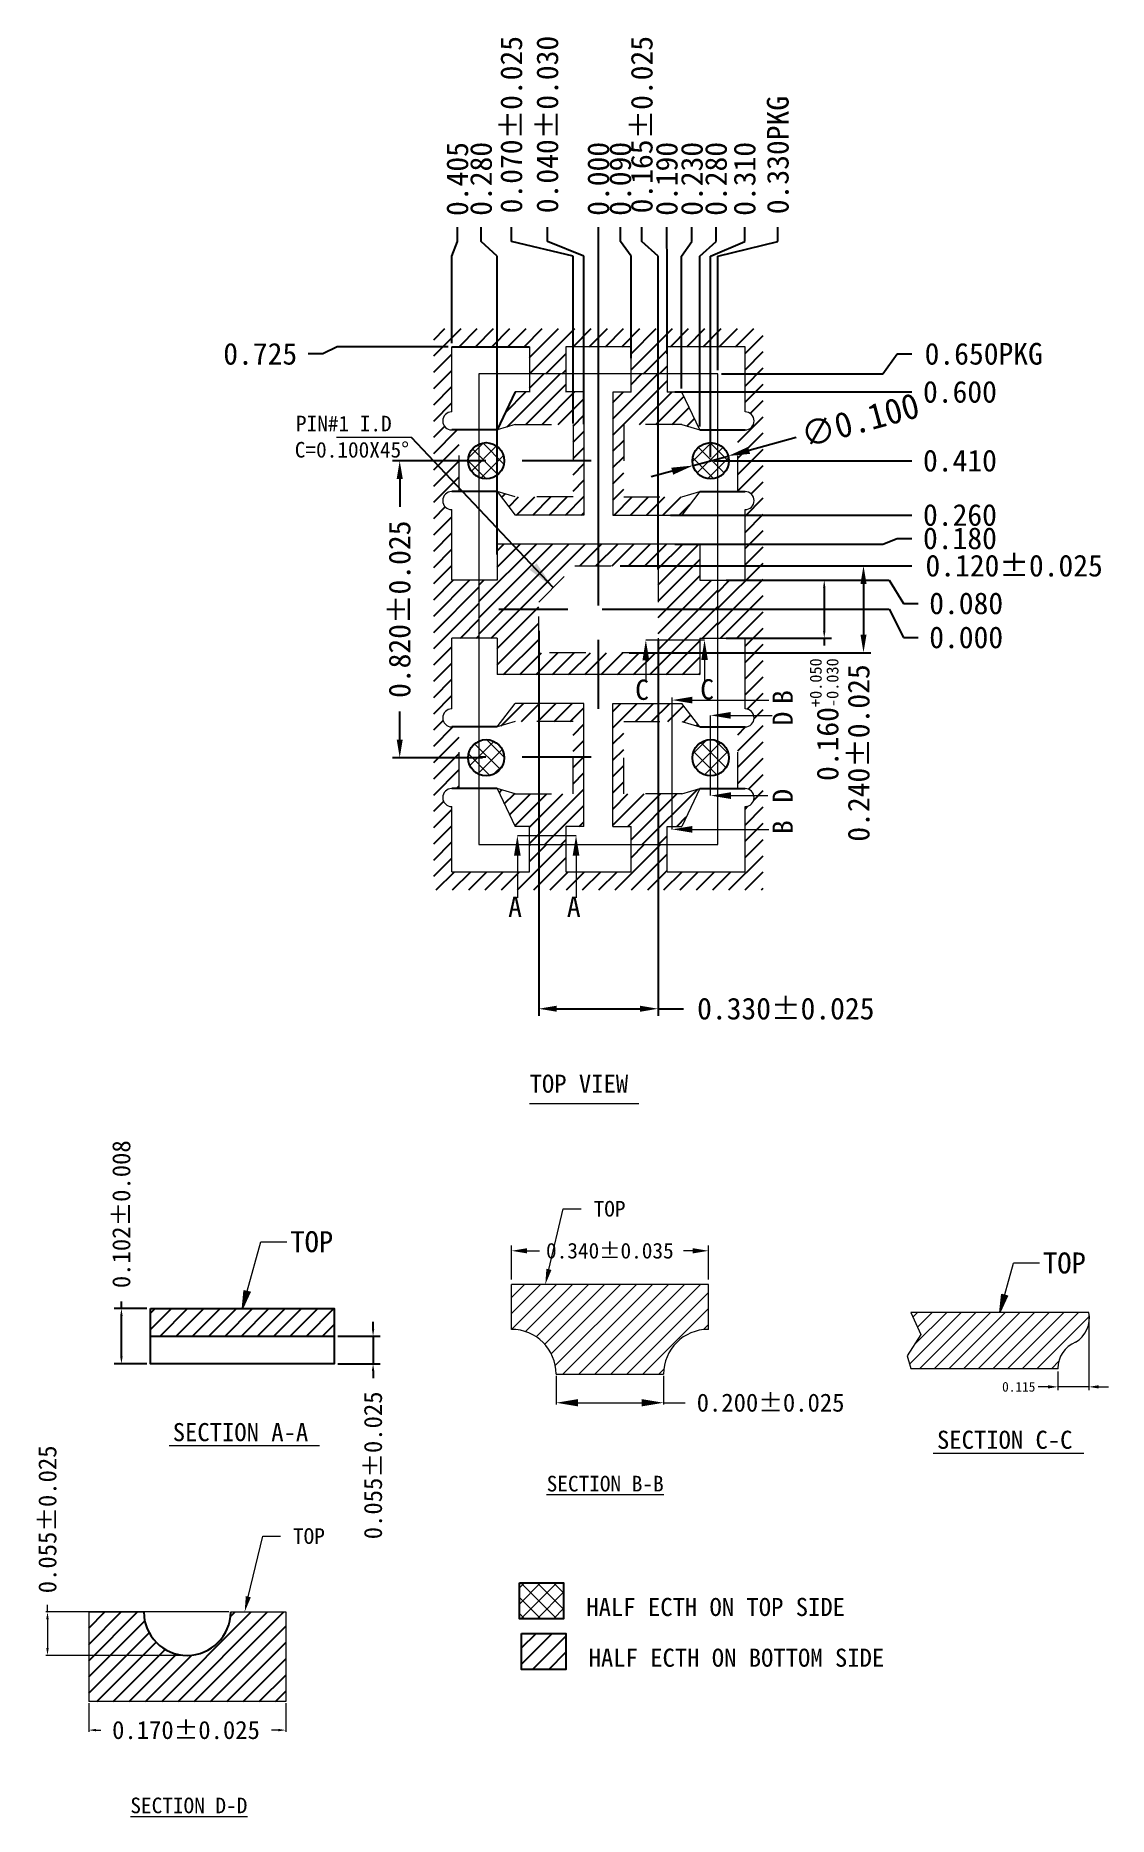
# Model space of a CAD drawing. Extents: x 881.03 to 884, y 88.42 to 93.34.
import ezdxf

# ---------------------------------------------------------------- set-up
doc = ezdxf.new("R2010")
doc.units = 0
doc.linetypes.add('CENTER2', pattern=[28.575, 19.05, -3.175, 3.175, -3.175])
doc.linetypes.add('HIDDEN2', pattern=[4.7625, 3.175, -1.5875])
for name, color, linetype in [('BOT', 7, 'Continuous'), ('DIE', 7, 'Continuous'), ('ECTH', 4, 'Continuous'), ('NOTE', 4, 'Continuous'), ('outline', 190, 'Continuous'), ('中心线', 1, 'CENTER2'), ('图层1实体', 7, 'Continuous'), ('标注', 2, 'Continuous'), ('標注', 4, 'Continuous')]:
    doc.layers.add(name, color=color, linetype=linetype)
for name, color, linetype, lineweight in [('ETCH', 4, 'Continuous', 15), ('top', 7, 'Continuous', 25), ('标注线', 3, 'Continuous', 9)]:
    doc.layers.add(name, color=color, linetype=linetype, lineweight=lineweight)
doc.styles.get("Standard").update_dxf_attribs({"font": ''})
doc.styles.add('宋体', font='')
doc.styles.get('Standard').set_extended_font_data('SimSun')
doc.styles.get('宋体').set_extended_font_data('SimSun')
doc.dimstyles.new('1D$0', dxfattribs={"dimtxt": 0.07, "dimasz": 0.07, "dimexe": 0.025, "dimexo": 0.025, "dimgap": 0.025, "dimtad": 0, "dimdec": 3, "dimzin": 0, "dimdsep": 46, "dimtxsty": 'Standard', "dimcen": 0.009, "dimdle": 0.14, "dimclrd": 256, "dimclre": 256, "dimclrt": 256, "dimadec": 0, "dimazin": 1, "dimtfac": 1, "dimtdec": 3, "dimtofl": 0, "dimtmove": 0, "dimatfit": 3, "dimfxl": 1, "dimtolj": 1, "dimtzin": 0, "dimarcsym": 0})
doc.dimstyles.new('ISO-25', dxfattribs={"dimtxt": 0.05, "dimasz": 0.01, "dimexe": 0.05, "dimexo": 0.05, "dimgap": 0.005, "dimtad": 1, "dimdec": 3, "dimdsep": 46, "dimtxsty": 'Standard', "dimcen": 2.5, "dimadec": 0, "dimazin": 0, "dimtfac": 1, "dimtdec": 3, "dimtmove": 0, "dimatfit": 3, "dimfxl": 1, "dimarcsym": 0})
pattern_1 = [(135, (852.880257, 97.219264), (-0.02245064, -0.02245064), []), (225, (852.880257, 97.219264), (0.02245064, -0.02245064), [])]

msp = doc.modelspace()

# ---------------------------------------------------------------- texts
at = {"layer": 'NOTE', "lineweight": 0, "char_height": 0.0432, "attachment_point": 5, "style": '宋体'}
for s, insert in [('\\A1;TOP', (882.6176, 90.0988)), ('0.340%%P0.035', (882.6184, 89.983, 0.0069)), ('\\A1;{\\LSECTION B-B}', (882.6055, 89.3397, 0.0069)), ('\\A1;TOP', (881.7873, 89.1949)), ('\\A1;\\LSECTION D-D', (881.4557, 88.4511))]:
    msp.add_mtext(s, dxfattribs=dict(at, insert=insert))
at = {"layer": '标注', "lineweight": 0, "insert": (883.7476, 89.6073), "char_height": 0.027, "attachment_point": 5}
msp.add_mtext('0.115', dxfattribs=at)
at = {"layer": '标注线', "color": 4}
for s, p in [('TOP VIEW', (882.3968, 90.4195)), ('SECTION A-A', (881.4112, 89.4573)), ('SECTION C-C', (883.5219, 89.4362)), ('HALF ECTH ON TOP SIDE', (882.5535, 88.9745)), ('HALF ECTH ON BOTTOM SIDE', (882.5598, 88.8344))]:
    msp.add_text(s, height=0.05, dxfattribs=at).set_placement(p)
at = {"layer": '标注线', "color": 4, "char_height": 0.056, "attachment_point": 5}
for s, insert in [('C', (882.8871, 91.533)), ('C', (882.7074, 91.5319)), ('A', (882.3566, 90.9329)), ('A', (882.5187, 90.9332))]:
    msp.add_mtext(s, dxfattribs=dict(at, insert=insert))
at = {"layer": '标注线', "color": 4, "char_height": 0.056, "attachment_point": 5, "rotation": 90}
for s, insert in [('B', (883.0957, 91.512)), ('D', (883.0957, 91.4527)), ('D', (883.0957, 91.2394)), ('B', (883.0957, 91.1527))]:
    msp.add_mtext(s, dxfattribs=dict(at, insert=insert))
at = {"layer": '标注线', "char_height": 0.058, "width": 0.162722, "attachment_point": 1}
for insert in [(881.736, 90.0372), (883.8147, 89.9784)]:
    msp.add_mtext('\\f宋体|b0|i0|c134|p2;\\W1.0000000000;\\T1.0000000000;\\o\\lTOP', dxfattribs=dict(at, insert=insert))
at = {"layer": '標注', "lineweight": 5, "style": '宋体'}
for s, p in [('PIN#1 I.D', (881.7514, 92.2458)), ('C=0.100X45°', (881.7482, 92.1734))]:
    msp.add_text(s, height=0.0432, dxfattribs=at).set_placement(p)

# ---------------------------------------------------------------- blocks, each defined once
blk = doc.blocks.new('*D0')
at = {"layer": 'Defpoints', "color": 0, "transparency": 16777216}
for p in [(881.2694, 89.8234), (881.3496, 89.8234), (881.3496, 89.6712)]:
    blk.add_point(p, dxfattribs=at)
at = {"layer": '标注线', "color": 0, "lineweight": -2, "transparency": 16777216}
for p, q in [((881.2694, 89.8234), (881.2694, 89.8434)), ((881.3396, 89.8234), (881.2494, 89.8234)), ((881.2694, 89.6912), (881.2694, 89.8034)), ((881.3396, 89.6712), (881.2494, 89.6712))]:
    blk.add_line(p, q, dxfattribs=at)
at = {"layer": '标注线', "color": 0, "transparency": 16777216}
for points in [[(881.2728, 89.8034), (881.2661, 89.8034), (881.2694, 89.8234)], [(881.2661, 89.6912), (881.2728, 89.6912), (881.2694, 89.6712)]]:
    blk.add_solid(points, dxfattribs=at)
at = {"layer": '标注线', "color": 0, "transparency": 16777216, "insert": (881.2694, 90.0841), "char_height": 0.05, "attachment_point": 5, "rotation": 90}
blk.add_mtext('0.102%%P0.008', dxfattribs=at)
blk = doc.blocks.new('*D1')
at = {"layer": 'Defpoints', "color": 0, "transparency": 16777216}
for p in [(881.8571, 89.7473), (881.8571, 89.6712), (881.9645, 89.6712)]:
    blk.add_point(p, dxfattribs=at)
at = {"layer": '标注线', "color": 0, "lineweight": -2, "transparency": 16777216}
for p, q in [((881.8671, 89.7473), (881.9845, 89.7473)), ((881.9645, 89.7673), (881.9645, 89.7873)), ((881.9645, 89.7473), (881.9645, 89.6712)), ((881.8671, 89.6712), (881.9845, 89.6712)), ((881.9645, 89.6512), (881.9645, 89.6312))]:
    blk.add_line(p, q, dxfattribs=at)
at = {"layer": '标注线', "color": 0, "transparency": 16777216}
for points in [[(881.9611, 89.7673), (881.9678, 89.7673), (881.9645, 89.7473)], [(881.9678, 89.6512), (881.9611, 89.6512), (881.9645, 89.6712)]]:
    blk.add_solid(points, dxfattribs=at)
at = {"layer": '标注线', "color": 0, "transparency": 16777216, "insert": (881.9645, 89.3905), "char_height": 0.05, "attachment_point": 5, "rotation": 90}
blk.add_mtext('0.055%%P0.025', dxfattribs=at)
blk = doc.blocks.new('*D2')
at = {"layer": 'Defpoints', "color": 0, "transparency": 16777216}
for p in [(882.5868, 92.81), (882.5868, 91.7546), (882.5868, 91.7546)]:
    blk.add_point(p, dxfattribs=at)
at = {"layer": '标注线', "color": 0, "lineweight": -2, "transparency": 16777216}
blk.add_line((882.5868, 91.7646), (882.5868, 92.81), dxfattribs=at)
at = {"layer": '标注线', "color": 0, "transparency": 16777216, "insert": (882.5868, 92.9431), "char_height": 0.06, "attachment_point": 5, "rotation": 90}
blk.add_mtext('0.000', dxfattribs=at)
blk = doc.blocks.new('*D3')
at = {"layer": 'Defpoints', "color": 0, "transparency": 16777216}
for p in [(882.5868, 91.7546), (882.5868, 91.7546), (883.4695, 91.6766)]:
    blk.add_point(p, dxfattribs=at)
at = {"layer": '标注线', "color": 0, "lineweight": -2, "transparency": 16777216}
for p, q in [((882.5968, 91.7546), (883.3895, 91.7546)), ((883.3895, 91.7546), (883.4295, 91.6766)), ((883.4295, 91.6766), (883.4695, 91.6766))]:
    blk.add_line(p, q, dxfattribs=at)
at = {"layer": '标注线', "color": 0, "transparency": 16777216, "insert": (883.6025, 91.6766), "char_height": 0.06, "attachment_point": 5}
blk.add_mtext('0.000', dxfattribs=at)
blk = doc.blocks.new('*D4')
at = {"layer": 'Defpoints', "color": 0, "transparency": 16777216}
for p in [(881.7854, 92.4596), (882.1818, 92.4796), (882.5868, 91.7546)]:
    blk.add_point(p, dxfattribs=at)
at = {"layer": '标注线', "color": 0, "lineweight": -2, "transparency": 16777216}
for p, q in [((881.8254, 92.4596), (881.7854, 92.4596)), ((881.8654, 92.4796), (881.8254, 92.4596)), ((882.1718, 92.4796), (881.8654, 92.4796))]:
    blk.add_line(p, q, dxfattribs=at)
at = {"layer": '标注线', "color": 0, "transparency": 16777216, "insert": (881.6528, 92.4596), "char_height": 0.06, "attachment_point": 5}
blk.add_mtext('0.725', dxfattribs=at)
blk = doc.blocks.new('*D5')
at = {"layer": 'Defpoints', "color": 0, "transparency": 16777216}
for p in [(882.1975, 92.81), (882.1818, 92.4796), (882.5868, 91.7546)]:
    blk.add_point(p, dxfattribs=at)
at = {"layer": '标注线', "color": 0, "lineweight": -2, "transparency": 16777216}
for p, q in [((882.1975, 92.77), (882.1975, 92.81)), ((882.1818, 92.73), (882.1975, 92.77)), ((882.1818, 92.4896), (882.1818, 92.73))]:
    blk.add_line(p, q, dxfattribs=at)
at = {"layer": '标注线', "color": 0, "transparency": 16777216, "insert": (882.1975, 92.9426), "char_height": 0.06, "attachment_point": 5, "rotation": 90}
blk.add_mtext('0.405', dxfattribs=at)
blk = doc.blocks.new('*D6')
at = {"layer": 'Defpoints', "color": 0, "transparency": 16777216}
for p in [(882.6474, 92.81), (882.6768, 92.4376), (882.5868, 91.7546)]:
    blk.add_point(p, dxfattribs=at)
at = {"layer": '标注线', "color": 0, "lineweight": -2, "transparency": 16777216}
for p, q in [((882.6474, 92.77), (882.6474, 92.81)), ((882.6768, 92.73), (882.6474, 92.77)), ((882.6768, 92.4476), (882.6768, 92.73))]:
    blk.add_line(p, q, dxfattribs=at)
at = {"layer": '标注线', "color": 0, "transparency": 16777216, "insert": (882.6474, 92.9431), "char_height": 0.06, "attachment_point": 5, "rotation": 90}
blk.add_mtext('0.090', dxfattribs=at)
blk = doc.blocks.new('*D7')
at = {"layer": 'Defpoints', "color": 0, "transparency": 16777216}
for p in [(882.7758, 92.81), (882.7768, 92.45), (882.5868, 91.7546)]:
    blk.add_point(p, dxfattribs=at)
at = {"layer": '标注线', "color": 0, "lineweight": -2, "transparency": 16777216}
for p, q in [((882.7758, 92.77), (882.7758, 92.81)), ((882.7768, 92.73), (882.7758, 92.77)), ((882.7768, 92.46), (882.7768, 92.73))]:
    blk.add_line(p, q, dxfattribs=at)
at = {"layer": '标注线', "color": 0, "transparency": 16777216, "insert": (882.7758, 92.9431), "char_height": 0.06, "attachment_point": 5, "rotation": 90}
blk.add_mtext('0.190', dxfattribs=at)
blk = doc.blocks.new('*D8')
at = {"layer": 'Defpoints', "color": 0, "transparency": 16777216}
for p in [(882.8452, 92.81), (882.8167, 92.3546), (882.5868, 91.7546)]:
    blk.add_point(p, dxfattribs=at)
at = {"layer": '标注线', "color": 0, "lineweight": -2, "transparency": 16777216}
for p, q in [((882.8452, 92.77), (882.8452, 92.81)), ((882.8167, 92.73), (882.8452, 92.77)), ((882.8167, 92.3646), (882.8167, 92.73))]:
    blk.add_line(p, q, dxfattribs=at)
at = {"layer": '标注线', "color": 0, "transparency": 16777216, "insert": (882.8452, 92.9431), "char_height": 0.06, "attachment_point": 5, "rotation": 90}
blk.add_mtext('0.230', dxfattribs=at)
blk = doc.blocks.new('*D9')
at = {"layer": 'Defpoints', "color": 0, "transparency": 16777216}
for p in [(882.9118, 92.81), (882.8668, 92.2496), (882.5868, 91.7546)]:
    blk.add_point(p, dxfattribs=at)
at = {"layer": '标注线', "color": 0, "lineweight": -2, "transparency": 16777216}
for p, q in [((882.9118, 92.77), (882.9118, 92.81)), ((882.8668, 92.73), (882.9118, 92.77)), ((882.8668, 92.2596), (882.8668, 92.73))]:
    blk.add_line(p, q, dxfattribs=at)
at = {"layer": '标注线', "color": 0, "transparency": 16777216, "insert": (882.9118, 92.9431), "char_height": 0.06, "attachment_point": 5, "rotation": 90}
blk.add_mtext('0.280', dxfattribs=at)
blk = doc.blocks.new('*D10')
at = {"layer": 'Defpoints', "color": 0, "transparency": 16777216}
for p in [(882.9909, 92.81), (882.8968, 92.1646), (882.5868, 91.7546)]:
    blk.add_point(p, dxfattribs=at)
at = {"layer": '标注线', "color": 0, "lineweight": -2, "transparency": 16777216}
for p, q in [((882.9909, 92.77), (882.9909, 92.81)), ((882.8968, 92.73), (882.9909, 92.77)), ((882.8968, 92.1746), (882.8968, 92.73))]:
    blk.add_line(p, q, dxfattribs=at)
at = {"layer": '标注线', "color": 0, "transparency": 16777216, "insert": (882.9909, 92.9431), "char_height": 0.06, "attachment_point": 5, "rotation": 90}
blk.add_mtext('0.310', dxfattribs=at)
blk = doc.blocks.new('*D11')
at = {"layer": 'Defpoints', "color": 0, "transparency": 16777216}
for p in [(882.3466, 92.81), (882.5168, 92.2572), (882.5868, 91.7546)]:
    blk.add_point(p, dxfattribs=at)
at = {"layer": '标注线', "color": 0, "lineweight": -2, "transparency": 16777216}
for p, q in [((882.3466, 92.77), (882.3466, 92.81)), ((882.5168, 92.73), (882.3466, 92.77)), ((882.5168, 92.2672), (882.5168, 92.73))]:
    blk.add_line(p, q, dxfattribs=at)
at = {"layer": '标注线', "color": 0, "transparency": 16777216, "insert": (882.3466, 93.0927), "char_height": 0.06, "attachment_point": 5, "rotation": 90}
blk.add_mtext('0.070%%p0.025', dxfattribs=at)
blk = doc.blocks.new('*D12')
at = {"layer": 'Defpoints', "color": 0, "transparency": 16777216}
for p in [(882.4461, 92.81), (882.5468, 92.2556), (882.5868, 91.7546)]:
    blk.add_point(p, dxfattribs=at)
at = {"layer": '标注线', "color": 0, "lineweight": -2, "transparency": 16777216}
for p, q in [((882.4461, 92.77), (882.4461, 92.81)), ((882.5468, 92.73), (882.4461, 92.77)), ((882.5468, 92.2656), (882.5468, 92.73))]:
    blk.add_line(p, q, dxfattribs=at)
at = {"layer": '标注线', "color": 0, "transparency": 16777216, "insert": (882.4461, 93.0932), "char_height": 0.06, "attachment_point": 5, "rotation": 90}
blk.add_mtext('0.040%%p0.030', dxfattribs=at)
blk = doc.blocks.new('*D13')
at = {"layer": 'Defpoints', "color": 0, "transparency": 16777216}
for p in [(883.0826, 92.81), (882.9168, 92.4046), (882.5868, 91.7546)]:
    blk.add_point(p, dxfattribs=at)
at = {"layer": '标注线', "color": 0, "lineweight": -2, "transparency": 16777216}
for p, q in [((883.0826, 92.77), (883.0826, 92.81)), ((882.9168, 92.73), (883.0826, 92.77)), ((882.9168, 92.4146), (882.9168, 92.73))]:
    blk.add_line(p, q, dxfattribs=at)
at = {"layer": '标注线', "color": 0, "transparency": 16777216, "insert": (883.0826, 93.0088), "char_height": 0.06, "attachment_point": 5, "rotation": 90}
blk.add_mtext('0.330PKG', dxfattribs=at)
blk = doc.blocks.new('*D14')
at = {"layer": 'Defpoints', "color": 0, "transparency": 16777216}
for p in [(882.8968, 92.1646), (883.4523, 92.1646), (882.5868, 91.7546)]:
    blk.add_point(p, dxfattribs=at)
at = {"layer": '标注线', "color": 0, "lineweight": -2, "transparency": 16777216}
blk.add_line((882.9068, 92.1646), (883.4523, 92.1646), dxfattribs=at)
at = {"layer": '标注线', "color": 0, "transparency": 16777216, "insert": (883.5853, 92.1646), "char_height": 0.06, "attachment_point": 5}
blk.add_mtext('0.410', dxfattribs=at)
blk = doc.blocks.new('*D15')
at = {"layer": 'Defpoints', "color": 0, "transparency": 16777216}
for p in [(883.4523, 92.4596), (882.9168, 92.4046), (882.5868, 91.7546)]:
    blk.add_point(p, dxfattribs=at)
at = {"layer": '标注线', "color": 0, "lineweight": -2, "transparency": 16777216}
for p, q in [((883.3723, 92.4046), (883.4123, 92.4596)), ((883.4123, 92.4596), (883.4523, 92.4596)), ((882.9268, 92.4046), (883.3723, 92.4046))]:
    blk.add_line(p, q, dxfattribs=at)
at = {"layer": '标注线', "color": 0, "transparency": 16777216, "insert": (883.651, 92.4596), "char_height": 0.06, "attachment_point": 5}
blk.add_mtext('0.650PKG', dxfattribs=at)
blk = doc.blocks.new('*D16')
at = {"layer": 'Defpoints', "color": 0, "transparency": 16777216}
for p in [(882.7883, 91.9346), (883.4523, 91.9502), (882.5868, 91.7546)]:
    blk.add_point(p, dxfattribs=at)
at = {"layer": '标注线', "color": 0, "lineweight": -2, "transparency": 16777216}
for p, q in [((882.7983, 91.9346), (883.3723, 91.9346)), ((883.3723, 91.9346), (883.4123, 91.9502)), ((883.4123, 91.9502), (883.4523, 91.9502))]:
    blk.add_line(p, q, dxfattribs=at)
at = {"layer": '标注线', "color": 0, "transparency": 16777216, "insert": (883.5853, 91.9502), "char_height": 0.06, "attachment_point": 5}
blk.add_mtext('0.180', dxfattribs=at)
blk = doc.blocks.new('*D17')
at = {"layer": 'Defpoints', "color": 0, "transparency": 16777216}
for p in [(882.7155, 91.8746), (883.4523, 91.8746), (882.5868, 91.7546)]:
    blk.add_point(p, dxfattribs=at)
at = {"layer": '标注线', "color": 0, "lineweight": -2, "transparency": 16777216}
blk.add_line((882.7255, 91.8746), (883.4523, 91.8746), dxfattribs=at)
at = {"layer": '标注线', "color": 0, "transparency": 16777216, "insert": (883.735, 91.8746), "char_height": 0.06, "attachment_point": 5}
blk.add_mtext('0.120%%p0.025', dxfattribs=at)
blk = doc.blocks.new('*D18')
at = {"layer": 'Defpoints', "color": 0, "transparency": 16777216}
for p in [(882.2629, 92.81), (882.3068, 91.8954), (882.5868, 91.7546)]:
    blk.add_point(p, dxfattribs=at)
at = {"layer": '标注线', "color": 0, "lineweight": -2, "transparency": 16777216}
for p, q in [((882.2629, 92.77), (882.2629, 92.81)), ((882.3068, 92.73), (882.2629, 92.77)), ((882.3068, 91.9054), (882.3068, 92.73))]:
    blk.add_line(p, q, dxfattribs=at)
at = {"layer": '标注线', "color": 0, "transparency": 16777216, "insert": (882.2629, 92.9431), "char_height": 0.06, "attachment_point": 5, "rotation": 90}
blk.add_mtext('0.280', dxfattribs=at)
blk = doc.blocks.new('*D19')
at = {"layer": 'Defpoints', "color": 0, "transparency": 16777216}
for p in [(882.9451, 92.1777), (882.8485, 92.1515)]:
    blk.add_point(p, dxfattribs=at)
at = {"layer": '标注线', "color": 0, "lineweight": -2, "transparency": 16777216}
for p, q in [((883.1328, 92.2286), (883.003, 92.1934)), ((882.8485, 92.1515), (882.9451, 92.1777)), ((882.7906, 92.1358), (882.7327, 92.1201))]:
    blk.add_line(p, q, dxfattribs=at)
at = {"layer": '标注线', "color": 0, "transparency": 16777216}
for points in [[(883.0003, 92.203), (883.0056, 92.1837), (882.9451, 92.1777)], [(882.7933, 92.1262), (882.788, 92.1455), (882.8485, 92.1515)]]:
    blk.add_solid(points, dxfattribs=at)
at = {"layer": '标注线', "color": 0, "transparency": 16777216, "insert": (883.3095, 92.2765), "char_height": 0.07, "attachment_point": 5, "rotation": 15.174}
blk.add_mtext('∅0.100', dxfattribs=at)
blk = doc.blocks.new('*D20')
at = {"layer": 'Defpoints', "color": 0, "transparency": 16777216}
for p in [(882.7068, 92.81), (882.7518, 91.8545), (882.5868, 91.7546)]:
    blk.add_point(p, dxfattribs=at)
at = {"layer": '标注线', "color": 0, "lineweight": -2, "transparency": 16777216}
for p, q in [((882.7068, 92.77), (882.7068, 92.81)), ((882.7518, 92.73), (882.7068, 92.77)), ((882.7518, 91.8645), (882.7518, 92.73))]:
    blk.add_line(p, q, dxfattribs=at)
at = {"layer": '标注线', "color": 0, "transparency": 16777216, "insert": (882.7068, 93.0927), "char_height": 0.06, "attachment_point": 5, "rotation": 90}
blk.add_mtext('0.165%%p0.025', dxfattribs=at)
blk = doc.blocks.new('*D21')
at = {"layer": 'Defpoints', "color": 0, "transparency": 16777216}
for p in [(882.2672, 92.1646), (882.038, 91.3446), (882.2768, 91.3446)]:
    blk.add_point(p, dxfattribs=at)
at = {"layer": '标注线', "color": 0, "lineweight": -2, "transparency": 16777216}
for p, q in [((882.2572, 92.1646), (882.018, 92.1646)), ((882.038, 92.1146), (882.038, 92.0373)), ((882.038, 91.3946), (882.038, 91.4719)), ((882.2668, 91.3446), (882.018, 91.3446))]:
    blk.add_line(p, q, dxfattribs=at)
at = {"layer": '标注线', "color": 0, "transparency": 16777216}
for points in [[(882.0464, 92.1146), (882.0297, 92.1146), (882.038, 92.1646)], [(882.0297, 91.3946), (882.0464, 91.3946), (882.038, 91.3446)]]:
    blk.add_solid(points, dxfattribs=at)
at = {"layer": '标注线', "color": 0, "transparency": 16777216, "insert": (882.038, 91.7546), "char_height": 0.06, "attachment_point": 5, "rotation": 90}
blk.add_mtext('0.820%%p0.025', dxfattribs=at)
blk = doc.blocks.new('*D22')
at = {"layer": 'Defpoints', "color": 0, "transparency": 16777216}
for p in [(882.4218, 91.7046), (882.7518, 91.6796), (882.7518, 90.6514)]:
    blk.add_point(p, dxfattribs=at)
at = {"layer": '标注线', "color": 0, "lineweight": -2, "transparency": 16777216}
for p, q in [((882.4218, 91.6946), (882.4218, 90.6314)), ((882.7518, 91.6696), (882.7518, 90.6314)), ((882.4718, 90.6514), (882.7018, 90.6514)), ((882.7518, 90.6514), (882.8216, 90.6514))]:
    blk.add_line(p, q, dxfattribs=at)
at = {"layer": '标注线', "color": 0, "transparency": 16777216}
for points in [[(882.4718, 90.6598), (882.4718, 90.6431), (882.4218, 90.6514)], [(882.7018, 90.6431), (882.7018, 90.6598), (882.7518, 90.6514)]]:
    blk.add_solid(points, dxfattribs=at)
at = {"layer": '标注线', "color": 0, "transparency": 16777216, "insert": (883.1043, 90.6514), "char_height": 0.06, "attachment_point": 5}
blk.add_mtext('0.330%%p0.025', dxfattribs=at)
blk = doc.blocks.new('*D23')
at = {"layer": 'Defpoints', "color": 0, "transparency": 16777216}
for p in [(882.6368, 91.8746), (882.6618, 91.6346), (883.3189, 91.6346)]:
    blk.add_point(p, dxfattribs=at)
at = {"layer": '标注线', "color": 0, "lineweight": -2, "transparency": 16777216}
for p, q in [((882.6468, 91.8746), (883.3389, 91.8746)), ((883.3189, 91.8246), (883.3189, 91.6846)), ((882.6718, 91.6346), (883.3389, 91.6346))]:
    blk.add_line(p, q, dxfattribs=at)
at = {"layer": '标注线', "color": 0, "transparency": 16777216}
for points in [[(883.3273, 91.8246), (883.3106, 91.8246), (883.3189, 91.8746)], [(883.3106, 91.6846), (883.3273, 91.6846), (883.3189, 91.6346)]]:
    blk.add_solid(points, dxfattribs=at)
at = {"layer": '标注线', "color": 0, "transparency": 16777216, "insert": (883.3059, 91.3577), "char_height": 0.06, "attachment_point": 5, "rotation": 90}
blk.add_mtext('0.240%%p0.025', dxfattribs=at)
blk = doc.blocks.new('*D24')
at = {"layer": 'Defpoints', "color": 0, "transparency": 16777216}
for p in [(881.1792, 88.7386), (881.7232, 88.7386), (881.7232, 88.6594)]:
    blk.add_point(p, dxfattribs=at)
at = {"layer": 'NOTE', "lineweight": 0, "transparency": 16777216}
for p, q in [((881.1792, 88.7336), (881.1792, 88.6544)), ((881.7232, 88.7336), (881.7232, 88.6544)), ((881.1992, 88.6594), (881.2122, 88.6594)), ((881.7032, 88.6594), (881.6835, 88.6594))]:
    blk.add_line(p, q, dxfattribs=at)
at = {"layer": 'NOTE', "transparency": 16777216}
for points in [[(881.1992, 88.6628), (881.1992, 88.6561), (881.1792, 88.6594)], [(881.7032, 88.6561), (881.7032, 88.6628), (881.7232, 88.6594)]]:
    blk.add_solid(points, dxfattribs=at)
at = {"layer": 'NOTE', "color": 1, "lineweight": 0, "transparency": 16777216, "insert": (881.4478, 88.6594), "char_height": 0.05, "attachment_point": 5, "style": '宋体'}
blk.add_mtext('\\A1;\\C4;0.170%%P0.025', dxfattribs=at)
blk = doc.blocks.new('*D25')
at = {"layer": 'Defpoints', "color": 0, "transparency": 16777216}
for p in [(882.47, 89.6425), (882.7667, 89.6425), (882.7667, 89.5634)]:
    blk.add_point(p, dxfattribs=at)
at = {"layer": 'NOTE', "lineweight": 0, "transparency": 16777216}
for p, q in [((882.47, 89.6375), (882.47, 89.5584)), ((882.7667, 89.6375), (882.7667, 89.5584)), ((882.53, 89.5634), (882.7067, 89.5634)), ((882.7667, 89.5634), (882.8267, 89.5634))]:
    blk.add_line(p, q, dxfattribs=at)
at = {"layer": 'NOTE', "transparency": 16777216}
for points in [[(882.53, 89.5734), (882.53, 89.5534), (882.47, 89.5634)], [(882.7067, 89.5534), (882.7067, 89.5734), (882.7667, 89.5634)]]:
    blk.add_solid(points, dxfattribs=at)
at = {"layer": 'NOTE', "lineweight": 0, "transparency": 16777216, "insert": (883.0623, 89.5634), "char_height": 0.05, "attachment_point": 5, "style": '宋体'}
blk.add_mtext('\\A1;0.200%%P0.025', dxfattribs=at)
blk = doc.blocks.new('*D26')
at = {"layer": 'Defpoints', "color": 0, "transparency": 16777216}
for p in [(881.5712, 88.9858), (881.0653, 88.8658), (881.4512, 88.8658)]:
    blk.add_point(p, dxfattribs=at)
at = {"layer": 'NOTE', "lineweight": 0, "transparency": 16777216}
for p, q in [((881.0653, 88.9858), (881.0653, 89.0058)), ((881.5662, 88.9858), (881.0603, 88.9858)), ((881.0653, 88.9658), (881.0653, 88.8858)), ((881.4462, 88.8658), (881.0603, 88.8658))]:
    blk.add_line(p, q, dxfattribs=at)
at = {"layer": 'NOTE', "transparency": 16777216}
for points in [[(881.0686, 88.9658), (881.0619, 88.9658), (881.0653, 88.9858)], [(881.0619, 88.8858), (881.0686, 88.8858), (881.0653, 88.8658)]]:
    blk.add_solid(points, dxfattribs=at)
at = {"layer": 'NOTE', "lineweight": 0, "transparency": 16777216, "insert": (881.0653, 89.2414), "char_height": 0.05, "attachment_point": 5, "rotation": 90, "style": '宋体'}
blk.add_mtext('\\A1;\\C4;0.055±0.025', dxfattribs=at)
blk = doc.blocks.new('*D27')
at = {"layer": 'Defpoints', "color": 0, "transparency": 16777216}
for p in [(882.7755, 92.0146), (883.4523, 92.0146), (882.5868, 91.7546)]:
    blk.add_point(p, dxfattribs=at)
at = {"layer": '标注线', "color": 0, "lineweight": -2, "transparency": 16777216}
blk.add_line((882.7855, 92.0146), (883.4523, 92.0146), dxfattribs=at)
at = {"layer": '标注线', "color": 0, "transparency": 16777216, "insert": (883.5853, 92.0146), "char_height": 0.06, "attachment_point": 5}
blk.add_mtext('0.260', dxfattribs=at)
blk = doc.blocks.new('*D28')
at = {"layer": 'Defpoints', "color": 0, "transparency": 16777216}
for p in [(882.7876, 92.3546), (883.4523, 92.3546), (882.5868, 91.7546)]:
    blk.add_point(p, dxfattribs=at)
at = {"layer": '标注线', "color": 0, "lineweight": -2, "transparency": 16777216}
blk.add_line((882.7976, 92.3546), (883.4523, 92.3546), dxfattribs=at)
at = {"layer": '标注线', "color": 0, "transparency": 16777216, "insert": (883.5853, 92.3546), "char_height": 0.06, "attachment_point": 5}
blk.add_mtext('0.600', dxfattribs=at)
blk = doc.blocks.new('*D29')
at = {"layer": 'Defpoints', "color": 0, "transparency": 16777216}
for p in [(882.9558, 91.8346), (883.4695, 91.7706), (882.5868, 91.7546)]:
    blk.add_point(p, dxfattribs=at)
at = {"layer": '标注线', "color": 0, "lineweight": -2, "transparency": 16777216}
for p, q in [((882.9658, 91.8346), (883.3895, 91.8346)), ((883.3895, 91.8346), (883.4295, 91.7706)), ((883.4295, 91.7706), (883.4695, 91.7706))]:
    blk.add_line(p, q, dxfattribs=at)
at = {"layer": '标注线', "color": 0, "transparency": 16777216, "insert": (883.6025, 91.7706), "char_height": 0.06, "attachment_point": 5}
blk.add_mtext('0.080', dxfattribs=at)
blk = doc.blocks.new('*D30')
at = {"layer": 'Defpoints', "color": 0, "transparency": 16777216}
for p in [(882.9293, 91.8346), (882.9293, 91.6746), (883.2105, 91.6746)]:
    blk.add_point(p, dxfattribs=at)
at = {"layer": '标注线', "color": 0, "lineweight": -2, "transparency": 16777216}
for p, q in [((882.9393, 91.8346), (883.2305, 91.8346)), ((883.2105, 91.8146), (883.2105, 91.6946)), ((882.9393, 91.6746), (883.2305, 91.6746)), ((883.2105, 91.6746), (883.2105, 91.6546))]:
    blk.add_line(p, q, dxfattribs=at)
at = {"layer": '标注线', "color": 0, "transparency": 16777216}
for points in [[(883.2138, 91.8146), (883.2072, 91.8146), (883.2105, 91.8346)], [(883.2072, 91.6946), (883.2138, 91.6946), (883.2105, 91.6746)]]:
    blk.add_solid(points, dxfattribs=at)
at = {"layer": '标注线', "color": 0, "transparency": 16777216, "insert": (883.2105, 91.4498), "char_height": 0.06, "attachment_point": 5, "rotation": 90}
blk.add_mtext('0.160{\\H0.033000;\\S+0.050^ -0.030;}', dxfattribs=at)

# ---------------------------------------------------------------- dimensions: what is measured, and where the dimension line sits
at = {"layer": 'NOTE', "lineweight": 0}
dim = msp.add_linear_dim(base=(882.7667, 89.5634), p1=(882.47, 89.6425), p2=(882.7667, 89.6425), text='0.200%%P0.025', dimstyle='1D$0', override={"dimtxt": 0.05, "dimasz": 0.06, "dimexe": 0.005, "dimexo": 0.005, "dimtxsty": '宋体', "dimtol": 1, "dimtp": 0.025, "dimtm": 0.025, "dimfxl": 0.03, "dimlwd": 0, "dimlwe": 0, "dimarcsym": 2}, dxfattribs=at)
dim.commit()
dim.dimension.update_dxf_attribs({"geometry": '*D25', "text_midpoint": (883.0623, 89.5634)})
at = {"layer": 'NOTE', "color": 4, "lineweight": 0}
dim = msp.add_linear_dim(base=(881.0653, 88.8658), p1=(881.5712, 88.9858), p2=(881.4512, 88.8658), angle=90, text='\\C4;0.055±0.025', dimstyle='1D$0', override={"dimtxt": 0.05, "dimasz": 0.02, "dimexe": 0.005, "dimexo": 0.005, "dimtxsty": '宋体', "dimtol": 1, "dimtp": 0.025, "dimtm": 0.025, "dimfxl": 0.03, "dimlwd": 0, "dimlwe": 0, "dimarcsym": 2}, dxfattribs=at)
dim.commit()
dim.dimension.update_dxf_attribs({"geometry": '*D26', "text_midpoint": (881.0653, 89.2414), "dimtype": 128})
dim = msp.add_linear_dim(base=(881.7232, 88.6594), p1=(881.1792, 88.7386), p2=(881.7232, 88.7386), text='\\C4;0.170%%P0.025', dimstyle='1D$0', override={"dimtxt": 0.05, "dimasz": 0.02, "dimexe": 0.005, "dimexo": 0.005, "dimtxsty": '宋体', "dimclrt": 1, "dimtol": 1, "dimtp": 0.025, "dimtm": 0.025, "dimfxl": 0.03, "dimlwd": 0, "dimlwe": 0, "dimarcsym": 2}, dxfattribs=at)
dim.commit()
dim.dimension.update_dxf_attribs({"geometry": '*D24', "text_midpoint": (881.4478, 88.6594), "dimtype": 128})
at = {"layer": '标注线', "color": 4}
for feature_location, offset, dtype, origin, override, picture, middle in [((882.5168, 92.2572), (-0.1702, 0.5528), 1, (882.5868, 91.7546), {"dimtxt": 0.06, "dimasz": 0.02, "dimexe": 0.02, "dimexo": 0.01, "dimgap": 0.03, "dimtad": 0, "dimzin": 0, "dimtol": 1, "dimtp": 0.025, "dimtm": 0.025, "dimtmove": 1}, '*D11', (882.3466, 93.0927)), ((882.5468, 92.2556), (-0.1007, 0.5544), 1, (882.5868, 91.7546), {"dimtxt": 0.06, "dimasz": 0.02, "dimexe": 0.02, "dimexo": 0.01, "dimgap": 0.03, "dimtad": 0, "dimzin": 0, "dimtol": 1, "dimlim": 0, "dimtp": 0.03, "dimtm": 0.03, "dimtmove": 1, "dimtzin": 0}, '*D12', (882.4461, 93.0932)), ((882.7518, 91.8545), (-0.045, 0.9555), 1, (882.5868, 91.7546), {"dimtxt": 0.06, "dimasz": 0.02, "dimexe": 0.02, "dimexo": 0.01, "dimgap": 0.03, "dimtad": 0, "dimzin": 0, "dimtol": 1, "dimtp": 0.025, "dimtm": 0.025, "dimtmove": 1}, '*D20', (882.7068, 93.0927)), ((882.9168, 92.4046), (0.1658, 0.4054), 1, (882.5868, 91.7546), {"dimtxt": 0.06, "dimasz": 0.02, "dimexe": 0.02, "dimexo": 0.01, "dimgap": 0.03, "dimtad": 0, "dimzin": 0, "dimpost": 'PKG', "dimtmove": 1}, '*D13', (883.0826, 93.0088)), ((882.1818, 92.4796), (0.0157, 0.3304), 1, (882.5868, 91.7546), {"dimtxt": 0.06, "dimasz": 0.02, "dimexe": 0.02, "dimexo": 0.01, "dimgap": 0.03, "dimtad": 0, "dimzin": 0}, '*D5', (882.1975, 92.9426)), ((882.3068, 91.8954), (-0.0439, 0.9145), 1, (882.5868, 91.7546), {"dimtxt": 0.06, "dimasz": 0.02, "dimexe": 0.02, "dimexo": 0.01, "dimgap": 0.03, "dimtad": 0, "dimzin": 0, "dimtmove": 1}, '*D18', (882.2629, 92.9431)), ((882.5868011574, 91.7545987549), (0, 1.0553883601), 1, (882.5868011574, 91.7545987549), {"dimtxt": 0.06, "dimasz": 0.02, "dimexe": 0.02, "dimexo": 0.01, "dimgap": 0.03, "dimtad": 0, "dimzin": 0}, '*D2', (882.5868011574, 92.9430597407)), ((882.6768, 92.4376), (-0.0294, 0.3724), 1, (882.5868, 91.7546), {"dimtxt": 0.06, "dimasz": 0.02, "dimexe": 0.02, "dimexo": 0.01, "dimgap": 0.03, "dimtad": 0, "dimzin": 0, "dimtmove": 1}, '*D6', (882.6474, 92.9431)), ((882.7768, 92.45), (-0.001, 0.36), 1, (882.5868, 91.7546), {"dimtxt": 0.06, "dimasz": 0.02, "dimexe": 0.02, "dimexo": 0.01, "dimgap": 0.03, "dimtad": 0, "dimzin": 0, "dimtmove": 1}, '*D7', (882.7758, 92.9431)), ((882.8167, 92.3546), (0.0285, 0.4554), 1, (882.5868, 91.7546), {"dimtxt": 0.06, "dimasz": 0.02, "dimexe": 0.02, "dimexo": 0.01, "dimgap": 0.03, "dimtad": 0, "dimzin": 0, "dimtmove": 1}, '*D8', (882.8452, 92.9431)), ((882.8668, 92.2496), (0.045, 0.5604), 1, (882.5868, 91.7546), {"dimtxt": 0.06, "dimasz": 0.02, "dimexe": 0.02, "dimexo": 0.01, "dimgap": 0.03, "dimtad": 0, "dimzin": 0, "dimtmove": 1}, '*D9', (882.9118, 92.9431)), ((882.8968, 92.1646), (0.0941, 0.6454), 1, (882.5868, 91.7546), {"dimtxt": 0.06, "dimasz": 0.02, "dimexe": 0.02, "dimexo": 0.01, "dimgap": 0.03, "dimtad": 0, "dimzin": 0, "dimtmove": 1}, '*D10', (882.9909, 92.9431)), ((882.1818, 92.4796), (-0.3964, -0.02), 0, (882.5868, 91.7546), {"dimtxt": 0.06, "dimasz": 0.02, "dimexe": 0.02, "dimexo": 0.01, "dimgap": 0.03, "dimtad": 0, "dimzin": 0}, '*D4', (881.6528, 92.4596)), ((882.9168, 92.4046), (0.5355, 0.055), 0, (882.5868, 91.7546), {"dimtxt": 0.06, "dimasz": 0.02, "dimexe": 0.02, "dimexo": 0.01, "dimgap": 0.03, "dimtad": 0, "dimzin": 0, "dimpost": 'PKG', "dimtmove": 1}, '*D15', (883.651, 92.4596)), ((882.7876, 92.3546), (0.6647, 0), 0, (882.5868, 91.7546), {"dimtxt": 0.06, "dimasz": 0.02, "dimexe": 0.02, "dimexo": 0.01, "dimgap": 0.03, "dimtad": 0, "dimzin": 0, "dimtmove": 1}, '*D28', (883.5853, 92.3546)), ((882.8968, 92.1646), (0.5555, 0), 0, (882.5868, 91.7546), {"dimtxt": 0.06, "dimasz": 0.02, "dimexe": 0.02, "dimexo": 0.01, "dimgap": 0.03, "dimtad": 0, "dimzin": 0, "dimtmove": 1}, '*D14', (883.5853, 92.1646)), ((882.7755, 92.0146), (0.6768, 0), 0, (882.5868, 91.7546), {"dimtxt": 0.06, "dimasz": 0.02, "dimexe": 0.02, "dimexo": 0.01, "dimgap": 0.03, "dimtad": 0, "dimzin": 0, "dimtmove": 1}, '*D27', (883.5853, 92.0146)), ((882.7883, 91.9346), (0.664, 0.0156), 0, (882.5868, 91.7546), {"dimtxt": 0.06, "dimasz": 0.02, "dimexe": 0.02, "dimexo": 0.01, "dimgap": 0.03, "dimtad": 0, "dimzin": 0, "dimtmove": 1}, '*D16', (883.5853, 91.9502)), ((882.7155, 91.8746), (0.7368, 0), 0, (882.5868, 91.7546), {"dimtxt": 0.06, "dimasz": 0.02, "dimexe": 0.02, "dimexo": 0.01, "dimgap": 0.03, "dimtad": 0, "dimzin": 0, "dimtol": 1, "dimlim": 0, "dimtp": 0.025, "dimtm": 0.025, "dimtmove": 1}, '*D17', (883.735, 91.8746)), ((882.9558, 91.8346), (0.5137, -0.064), 0, (882.5868, 91.7546), {"dimtxt": 0.06, "dimasz": 0.02, "dimexe": 0.02, "dimexo": 0.01, "dimgap": 0.03, "dimtad": 0, "dimzin": 0, "dimtmove": 1}, '*D29', (883.6025, 91.7706)), ((882.5868011574, 91.7545987549), (0.8826499599, -0.0779893354), 0, (882.5868011574, 91.7545987549), {"dimtxt": 0.06, "dimasz": 0.02, "dimexe": 0.02, "dimexo": 0.01, "dimgap": 0.03, "dimtad": 0, "dimzin": 0}, '*D3', (883.602523743, 91.6766094195))]:
    dim = msp.add_ordinate_dim(feature_location=feature_location, offset=offset, dtype=dtype, origin=origin, dimstyle='ISO-25', override=override, dxfattribs=at)
    dim.commit()
    dim.dimension.update_dxf_attribs({"geometry": picture, "text_midpoint": middle})
dim = msp.add_diameter_dim_2p(p1=(882.8485, 92.1515), p2=(882.9451, 92.1777), dimstyle='ISO-25', override={"dimtxt": 0.07, "dimasz": 0.06, "dimexe": 0.02, "dimexo": 0.01, "dimgap": 0.03, "dimtad": 0, "dimzin": 0, "dimtmove": 1}, dxfattribs=at)
dim.commit()
dim.dimension.update_dxf_attribs({"geometry": '*D19', "text_midpoint": (883.3095, 92.2765), "dimtype": 131})
for base, p1, p2, override, picture, middle in [((882.038, 91.3446), (882.2672, 92.1646), (882.2768, 91.3446), {"dimtxt": 0.06, "dimasz": 0.05, "dimexe": 0.02, "dimexo": 0.01, "dimgap": 0.03, "dimtad": 0, "dimzin": 0, "dimtol": 1, "dimtp": 0.025, "dimtm": 0.025, "dimtmove": 1}, '*D21', (882.038, 91.7546)), ((883.2105, 91.6746), (882.9293, 91.8346), (882.9293, 91.6746), {"dimtxt": 0.06, "dimasz": 0.02, "dimexe": 0.02, "dimexo": 0.01, "dimgap": 0.03, "dimtad": 0, "dimzin": 0, "dimtol": 1, "dimlim": 0, "dimtp": 0.05, "dimtm": 0.03, "dimtfac": 0.55, "dimtzin": 0}, '*D30', (883.2105, 91.4498))]:
    dim = msp.add_linear_dim(base=base, p1=p1, p2=p2, angle=90, dimstyle='ISO-25', override=override, dxfattribs=at)
    dim.commit()
    dim.dimension.update_dxf_attribs({"geometry": picture, "text_midpoint": middle})
dim = msp.add_linear_dim(base=(883.3189, 91.6346), p1=(882.6368, 91.8746), p2=(882.6618, 91.6346), angle=90, dimstyle='ISO-25', override={"dimtxt": 0.06, "dimasz": 0.05, "dimexe": 0.02, "dimexo": 0.01, "dimgap": 0.03, "dimtad": 0, "dimzin": 0, "dimtol": 1, "dimtp": 0.025, "dimtm": 0.025, "dimtmove": 1}, dxfattribs=at)
dim.commit()
dim.dimension.update_dxf_attribs({"geometry": '*D23', "text_midpoint": (883.3059, 91.3577), "dimtype": 128})
dim = msp.add_linear_dim(base=(882.7518, 90.6514), p1=(882.4218, 91.7046), p2=(882.7518, 91.6796), dimstyle='ISO-25', override={"dimtxt": 0.06, "dimasz": 0.05, "dimexe": 0.02, "dimexo": 0.01, "dimgap": 0.03, "dimtad": 0, "dimzin": 0, "dimtol": 1, "dimtp": 0.025, "dimtm": 0.025, "dimtmove": 1}, dxfattribs=at)
dim.commit()
dim.dimension.update_dxf_attribs({"geometry": '*D22', "text_midpoint": (883.1043, 90.6514), "dimtype": 128})
dim = msp.add_linear_dim(base=(881.2694, 89.8234), p1=(881.3496, 89.6712), p2=(881.3496, 89.8234), angle=90, text='0.102%%P0.008', dimstyle='ISO-25', override={"dimtxt": 0.05, "dimasz": 0.02, "dimexe": 0.02, "dimexo": 0.01, "dimgap": 0.03, "dimtad": 0, "dimdec": 3, "dimzin": 0, "dimdsep": 46, "dimtxsty": 'Standard'}, dxfattribs=at)
dim.commit()
dim.dimension.update_dxf_attribs({"geometry": '*D0', "text_midpoint": (881.2694, 90.0841), "dimtype": 128})
dim = msp.add_linear_dim(base=(881.9645, 89.6712), p1=(881.8571, 89.7473), p2=(881.8571, 89.6712), angle=90, text='0.055%%P0.025', dimstyle='ISO-25', override={"dimtxt": 0.05, "dimasz": 0.02, "dimexe": 0.02, "dimexo": 0.01, "dimgap": 0.03, "dimtad": 0, "dimdec": 3, "dimzin": 0, "dimdsep": 46, "dimtxsty": 'Standard'}, dxfattribs=at)
dim.commit()
dim.dimension.update_dxf_attribs({"geometry": '*D1', "text_midpoint": (881.9645, 89.3905)})

# ---------------------------------------------------------------- hatches: boundary and pattern name
h = msp.add_hatch()
h.set_pattern_fill('ANSI31', color=4, scale=0.01)
h.paths.add_polyline_path([(881.1792, 88.9858), (881.1792, 88.7386), (881.7232, 88.7386), (881.7232, 88.9858), (881.5712, 88.9858, -1), (881.3312, 88.9858)])
h = msp.add_hatch()
h.set_pattern_fill('ANSI31', color=4, scale=0.01)
h.set_pattern_definition([(45, (873.163218, 86.634747), (-0.02245064, 0.02245064), [])])
h.paths.add_polyline_path([(882.4971, 88.9264), (882.3747, 88.9264), (882.3747, 88.8268), (882.4971, 88.8268)])
at = {"layer": 'ECTH'}
h = msp.add_hatch(dxfattribs=at)
h.set_pattern_fill('ANSI31', color=4, scale=0.01)
h.set_pattern_definition([(45, (8.315567, -3.357748), (-0.0224506403, 0.0224506403), [])])
h.paths.add_polyline_path([(882.1318, 90.9796), (882.1318, 92.5296), (883.0418, 92.5296), (883.0418, 90.9796)])
h.paths.add_polyline_path([(882.1818, 92.0296), (882.1818, 91.8346), (882.2568, 91.8346), (882.2568, 91.6746), (882.1818, 91.6746), (882.1818, 91.4796, 1), (882.1818, 91.4296), (882.2018, 91.4296), (882.2018, 91.2596), (882.1818, 91.2596, 1), (882.1818, 91.2096), (882.1818, 91.0296), (882.3968, 91.0296), (882.3968, 91.1046), (882.4968, 91.1046), (882.4968, 91.0296), (882.6768, 91.0296), (882.6768, 91.1046), (882.7768, 91.1046), (882.7768, 91.0296), (882.9918, 91.0296), (882.9918, 91.2096, 1), (882.9918, 91.2596), (882.9718, 91.2596), (882.9718, 91.4296), (882.9918, 91.4296, 1), (882.9918, 91.4796), (882.9918, 91.6746), (882.9168, 91.6746), (882.9168, 91.8346), (882.9918, 91.8346), (882.9918, 92.0296, 1), (882.9918, 92.0796), (882.9718, 92.0796), (882.9718, 92.2496), (882.9918, 92.2496, 1), (882.9918, 92.2996), (882.9918, 92.4796), (882.7768, 92.4796), (882.7768, 92.4046), (882.6768, 92.4046), (882.6768, 92.4796), (882.4968, 92.4796), (882.4968, 92.4046), (882.3968, 92.4046), (882.3968, 92.4796), (882.1818, 92.4796), (882.1818, 92.2996, 1), (882.1818, 92.2496), (882.2018, 92.2496), (882.2018, 92.0796), (882.1818, 92.0796, 1)], flags=16)
h.paths.add_polyline_path([(882.3268, 92.1646, 1), (882.2268, 92.1646, 1)], flags=0)
h.paths.add_polyline_path([(882.3268, 91.3446, 1), (882.2268, 91.3446, 1)], flags=0)
h.paths.add_polyline_path([(882.9468, 92.1646, 1), (882.8468, 92.1646, 1)], flags=0)
h.paths.add_polyline_path([(882.9468, 91.3446, 1), (882.8468, 91.3446, 1)], flags=0)
h = msp.add_hatch(dxfattribs=at)
h.set_pattern_fill('ANSI31', color=4, scale=0.01)
h.set_pattern_definition([(45, (-2.74609, -3.772655), (-0.0224506403, 0.0224506403), [])])
h.paths.add_polyline_path([(882.2568, 91.6746), (882.3068, 91.6746), (882.3068, 91.5746), (882.8668, 91.5746), (882.8668, 91.6746), (882.9168, 91.6746), (882.9168, 91.8346), (882.8668, 91.8346), (882.8668, 91.9346), (882.3068, 91.9346), (882.3068, 91.8346), (882.2568, 91.8346)])
h.paths.add_polyline_path([(882.4218, 91.6346), (882.4218, 91.7746), (882.5218, 91.8746), (882.7518, 91.8746), (882.7518, 91.6346)], flags=16)
h.paths.add_polyline_path([(882.4968, 91.1046), (882.4968, 91.1546), (882.5468, 91.1548), (882.5468, 91.4946), (882.3568, 91.4946), (882.3068, 91.4296), (882.3568, 91.4446), (882.5168, 91.4446), (882.5168, 91.2446), (882.3568, 91.2446), (882.3068, 91.2596), (882.3568, 91.1546), (882.3968, 91.1546), (882.3968, 91.1046)])
h.paths.add_polyline_path([(882.7768, 91.1046), (882.7768, 91.1546), (882.8168, 91.1548), (882.8668, 91.2596), (882.8168, 91.2446), (882.6568, 91.2446), (882.6568, 91.4446), (882.8168, 91.4446), (882.8668, 91.4296), (882.8168, 91.4946), (882.6268, 91.4946), (882.6268, 91.1546), (882.6768, 91.1546), (882.6768, 91.1046)])
h.paths.add_polyline_path([(882.3568, 92.2646), (882.5168, 92.2646), (882.5168, 92.0646), (882.3568, 92.0646), (882.3068, 92.0796), (882.3568, 92.0146), (882.5468, 92.0146), (882.5468, 92.3546), (882.4968, 92.3546), (882.4968, 92.4046), (882.3968, 92.4046), (882.3968, 92.3546), (882.3568, 92.3546), (882.3068, 92.2496)])
h.paths.add_polyline_path([(882.6768, 92.3546), (882.6268, 92.3544), (882.6268, 92.0146), (882.8168, 92.0146), (882.8668, 92.0796), (882.8168, 92.0646), (882.6568, 92.0646), (882.6568, 92.2646), (882.8168, 92.2646), (882.8668, 92.2496), (882.8168, 92.3546), (882.7768, 92.3546), (882.7768, 92.4046), (882.6768, 92.4046)])
h = msp.add_hatch(dxfattribs=at)
h.set_pattern_fill('ANSI31', color=4, scale=0.01)
h.set_pattern_definition([(45, (871.286796, 87.74017), (-0.02245064, 0.02245064), [])])
h.paths.add_polyline_path([(881.3496, 89.8234), (881.3496, 89.7473), (881.8571, 89.7473), (881.8571, 89.8234)])
at = {"layer": 'ETCH', "lineweight": 15}
h = msp.add_hatch(dxfattribs=at)
h.set_pattern_fill('ANSI37', color=6, scale=0.01, angle=90)
h.set_pattern_definition(pattern_1)
h.paths.add_polyline_path([(882.3268, 92.1646, 1), (882.2268, 92.1646, 1)])
h = msp.add_hatch(dxfattribs=at)
h.set_pattern_fill('ANSI37', color=6, scale=0.01, angle=90)
h.set_pattern_definition(pattern_1)
h.paths.add_polyline_path([(882.8468, 92.1646, -1), (882.9468, 92.1646, -1)])
h = msp.add_hatch(dxfattribs=at)
h.set_pattern_fill('ANSI37', color=6, scale=0.01, angle=270)
h.set_pattern_definition(pattern_1)
h.paths.add_polyline_path([(882.3268, 91.3446, -1), (882.2268, 91.3446, -1)])
h = msp.add_hatch(dxfattribs=at)
h.set_pattern_fill('ANSI37', color=6, scale=0.01, angle=270)
h.set_pattern_definition(pattern_1)
h.paths.add_polyline_path([(882.8468, 91.3446, 1), (882.9468, 91.3446, 1)])
at = {"layer": 'ETCH', "lineweight": 0}
h = msp.add_hatch(dxfattribs=at)
h.set_pattern_fill('ANSI31', color=4, scale=0.25)
h.set_pattern_definition([(45, (405.088707, 54.051774), (-0.022097087, 0.022097087), [])])
h.paths.add_polyline_path([(882.3464, 89.8898), (882.3464, 89.7661, -0.414214), (882.47, 89.6425), (882.7667, 89.6425, -0.414214), (882.8904, 89.7661), (882.8904, 89.8898)])
h = msp.add_hatch(dxfattribs=at)
h.set_pattern_fill('ANSI31', color=256, scale=0.009, style=0)
h.set_pattern_definition([(45, (534.847745, -391.679104), (-0.0202055763, 0.0202055763), [])])
h.paths.add_polyline_path([(883.4492, 89.8128), (883.9414, 89.8128, -0.314439), (883.9048, 89.7302, 0.308764), (883.8556, 89.6583), (883.4493, 89.6583), (883.4391, 89.6927), (883.4774, 89.7517)])
at = {"layer": 'ETCH', "lineweight": 15}
h = msp.add_hatch(dxfattribs=at)
h.set_pattern_fill('ANSI37', color=6, scale=0.01, angle=270)
h.paths.add_polyline_path([(882.4908, 89.0665), (882.3684, 89.0665), (882.3684, 88.9669), (882.4908, 88.9669)])
at = {"layer": '标注线'}
h = msp.add_hatch(color=256, dxfattribs=at)
h.dxf.hatch_style = 1
h.paths.add_polyline_path([(881.6034, 89.8234), (881.6086, 89.8738), (881.6166, 89.8716), (881.6247, 89.8694)])
h = msp.add_hatch(color=256, dxfattribs=at)
h.dxf.hatch_style = 1
h.paths.add_polyline_path([(883.6953, 89.8128), (883.7005, 89.8632), (883.7086, 89.861), (883.7166, 89.8588)])

# ---------------------------------------------------------------- linework, layer by layer
at = {"color": 7}
msp.add_line((882.1818, 92.4796), (882.3968, 92.4796), dxfattribs=at)
at = {"lineweight": 0}
for p, q in [((883.4492, 89.8128), (883.4774, 89.7517)), ((883.9414, 89.8128), (883.4492, 89.8128)), ((883.4774, 89.7517), (883.4391, 89.6927)), ((883.4391, 89.6927), (883.4493, 89.6583)), ((883.4492, 89.6583), (883.8556, 89.6583))]:
    msp.add_line(p, q, dxfattribs=at)
for points in [[(882.3684, 89.0665), (882.4908, 89.0665), (882.4908, 88.9669), (882.3684, 88.9669)], [(882.3747, 88.9264), (882.4971, 88.9264), (882.4971, 88.8268), (882.3747, 88.8268)]]:
    msp.add_lwpolyline(points, close=True)
for centre, radius, start, end in [((883.8639, 89.7978), 0.0789, 301.1451, 10.9659), ((883.9329, 89.6583), 0.0773, 111.3648, 180)]:
    msp.add_arc(centre, radius, start, end, dxfattribs=at)
msp.add_arc((881.4512, 88.9858), 0.12, 180, 0)
msp.add_point((883.8556, 89.6583), dxfattribs=at)
at = {"layer": 'BOT', "color": 4, "linetype": 'HIDDEN2', "lineweight": 15, "ltscale": 0.01}
for p, q in [((882.3568, 92.2646), (882.3068, 92.2496)), ((882.3568, 92.2646), (882.5168, 92.2646)), ((882.5168, 92.2646), (882.5168, 92.0646)), ((882.8168, 92.2646), (882.6568, 92.2646)), ((882.6568, 92.2646), (882.6568, 92.0646)), ((882.8168, 92.2646), (882.8668, 92.2496)), ((882.3568, 92.0646), (882.3068, 92.0796)), ((882.5168, 92.0646), (882.3568, 92.0646)), ((882.6568, 92.0646), (882.8168, 92.0646)), ((882.8168, 92.0646), (882.8668, 92.0796)), ((882.3568, 91.4446), (882.3068, 91.4296)), ((882.5168, 91.4446), (882.3568, 91.4446)), ((882.5168, 91.2446), (882.5168, 91.4446)), ((882.6568, 91.2446), (882.6568, 91.4446)), ((882.6568, 91.4446), (882.8168, 91.4446)), ((882.8168, 91.4446), (882.8668, 91.4296)), ((882.3568, 91.2446), (882.3068, 91.2596)), ((882.3568, 91.2446), (882.5168, 91.2446)), ((882.8168, 91.2446), (882.6568, 91.2446)), ((882.8168, 91.2446), (882.8668, 91.2596))]:
    msp.add_line(p, q, dxfattribs=at)
msp.add_lwpolyline([(882.5218, 91.8746), (882.7518, 91.8746), (882.7518, 91.6346), (882.4218, 91.6346), (882.4218, 91.7746)], close=True, dxfattribs=at)
at = {"layer": 'DIE', "lineweight": 15}
for p, q in [((882.1818, 92.2996), (882.1818, 92.4796)), ((882.3968, 92.4796), (882.3968, 92.3544)), ((882.9918, 92.4796), (882.7768, 92.4796)), ((882.7768, 92.4796), (882.7768, 92.3544)), ((882.9918, 92.2996), (882.9918, 92.4796)), ((882.3968, 92.3546), (882.3568, 92.3546)), ((882.5468, 92.3546), (882.4968, 92.3546)), ((882.5468, 92.3544), (882.5468, 92.0146)), ((882.6268, 92.3546), (882.6768, 92.3546)), ((882.6268, 92.3544), (882.6268, 92.0146)), ((882.7768, 92.3546), (882.8168, 92.3546)), ((882.8668, 92.2496), (882.8168, 92.3544)), ((882.3068, 92.2496), (882.2018, 92.2496)), ((882.3068, 92.0796), (882.2018, 92.0796)), ((882.3068, 92.0796), (882.3568, 92.0146)), ((882.8668, 92.0796), (882.8168, 92.0146)), ((882.8668, 92.0796), (882.9918, 92.0796)), ((882.1818, 91.8346), (882.1818, 92.0296)), ((882.5468, 92.0146), (882.3568, 92.0146)), ((882.6268, 92.0146), (882.8168, 92.0146)), ((882.9918, 91.8346), (882.9918, 92.0296)), ((882.8668, 91.9346), (882.3068, 91.9346)), ((882.3068, 91.9346), (882.3068, 91.8346)), ((882.8668, 91.9346), (882.8668, 91.8346)), ((882.3068, 91.8346), (882.1818, 91.8346)), ((882.8668, 91.8346), (882.9918, 91.8346)), ((882.3068, 91.6746), (882.1818, 91.6746)), ((882.1818, 91.4796), (882.1818, 91.6746)), ((882.3068, 91.6746), (882.3068, 91.5746)), ((882.8668, 91.6746), (882.8668, 91.5746)), ((882.8668, 91.6746), (882.9918, 91.6746)), ((882.9918, 91.4796), (882.9918, 91.6746)), ((882.8668, 91.5746), (882.3068, 91.5746)), ((882.3068, 91.4296), (882.3568, 91.4946)), ((882.5468, 91.4946), (882.3568, 91.4946)), ((882.5468, 91.1548), (882.5468, 91.4946)), ((882.6268, 91.1548), (882.6268, 91.4946)), ((882.6268, 91.4946), (882.8168, 91.4946)), ((882.8668, 91.4296), (882.8168, 91.4946)), ((882.3068, 91.4296), (882.2018, 91.4296)), ((882.3068, 91.2596), (882.2018, 91.2596)), ((882.3068, 91.2596), (882.3568, 91.1548)), ((882.8668, 91.2596), (882.8168, 91.1548)), ((882.8668, 91.2596), (882.9918, 91.2596)), ((882.1818, 91.0296), (882.1818, 91.2096)), ((882.9918, 91.0296), (882.9918, 91.2096)), ((882.3968, 91.1546), (882.3568, 91.1546)), ((882.3968, 91.0296), (882.3968, 91.1548)), ((882.5468, 91.1546), (882.4968, 91.1546)), ((882.6268, 91.1546), (882.6768, 91.1546)), ((882.7768, 91.1546), (882.8168, 91.1546)), ((882.7768, 91.0296), (882.7768, 91.1546)), ((882.1818, 91.0296), (882.3968, 91.0296)), ((882.7768, 91.0296), (882.9918, 91.0296))]:
    msp.add_line(p, q, dxfattribs=at)
at = {"layer": 'DIE'}
for p, q in [((882.3568, 92.3546), (882.3068, 92.2496)), ((882.3068, 92.2496), (882.1818, 92.2496)), ((882.8668, 92.2496), (882.9918, 92.2496)), ((882.3068, 92.0796), (882.1818, 92.0796)), ((882.8668, 92.0796), (882.9918, 92.0796)), ((882.3068, 91.4296), (882.1818, 91.4296)), ((882.8668, 91.4296), (882.9918, 91.4296)), ((882.3068, 91.2596), (882.1818, 91.2596)), ((882.8668, 91.2596), (882.9918, 91.2596))]:
    msp.add_line(p, q, dxfattribs=at)
at = {"layer": 'DIE', "lineweight": 15}
for points in [[(882.6768, 92.3544), (882.6768, 92.4796), (882.4968, 92.4796), (882.4968, 92.3544)], [(882.4968, 91.1548), (882.4968, 91.0296), (882.6768, 91.0296), (882.6768, 91.1548)]]:
    msp.add_lwpolyline(points, dxfattribs=at)
at = {"layer": 'DIE'}
for centre in [(882.2768, 92.1646), (882.8968, 92.1646), (882.2768, 91.3446), (882.8968, 91.3446)]:
    msp.add_circle(centre, 0.05, dxfattribs=at)
at = {"layer": 'DIE', "lineweight": 15}
for centre, start, end in [((882.1818, 92.2746), 90, 270), ((882.9918, 92.2746), 270, 90), ((882.1818, 92.0546), 90, 270), ((882.9918, 92.0546), 270, 90), ((882.1818, 91.4546), 90, 270), ((882.9918, 91.4546), 270, 90), ((882.1818, 91.2346), 90, 270), ((882.9918, 91.2346), 270, 90)]:
    msp.add_arc(centre, 0.025, start, end, dxfattribs=at)
at = {"layer": 'NOTE', "lineweight": 0}
for p, q in [((882.4501, 89.9318), (882.4898, 90.0988)), ((882.4898, 90.0988), (882.5388, 90.0988)), ((882.3464, 89.9042, 0.0069), (882.3464, 89.9974, 0.0069)), ((882.8904, 89.9042, 0.0069), (882.8904, 89.9974, 0.0069)), ((882.3896, 89.983, 0.0069), (882.4237, 89.983, 0.0069)), ((882.8472, 89.983, 0.0069), (882.8215, 89.983, 0.0069)), ((881.6199, 89.0279), (881.6596, 89.1949)), ((881.6596, 89.1949), (881.7085, 89.1949))]:
    msp.add_line(p, q, dxfattribs=at)
at = {"layer": 'NOTE', "color": 7, "lineweight": 0}
for p, q in [((882.8904, 89.8898), (882.3464, 89.8898)), ((882.3464, 89.7661), (882.3464, 89.8898)), ((882.8904, 89.7661), (882.8904, 89.8898)), ((882.47, 89.6425), (882.7667, 89.6425)), ((881.1792, 88.9858), (881.1792, 88.7386)), ((881.1792, 88.9858), (881.3312, 88.9858)), ((881.5712, 88.9858), (881.7232, 88.9858)), ((881.7232, 88.9858), (881.7232, 88.7386)), ((881.7232, 88.7386), (881.1792, 88.7386))]:
    msp.add_line(p, q, dxfattribs=at)
for centre, start, end in [((882.3464, 89.6425), 0, 90), ((882.8904, 89.6425), 90, 180)]:
    msp.add_arc(centre, 0.1236, start, end, dxfattribs=at)
at = {"layer": 'NOTE', "lineweight": 0}
for points in [[(882.3896, 89.9902, 0.0069), (882.3896, 89.9758, 0.0069), (882.3464, 89.983, 0.0069)], [(882.8472, 89.9902, 0.0069), (882.8472, 89.9758, 0.0069), (882.8904, 89.983, 0.0069)], [(882.4571, 89.9301), (882.4401, 89.8898), (882.4431, 89.9335)], [(881.6269, 89.0262), (881.6099, 88.9858), (881.6129, 89.0295)]]:
    msp.add_solid(points, dxfattribs=at)
at = {"layer": 'outline', "color": 6, "lineweight": 15}
msp.add_lwpolyline([(882.2568, 91.1046), (882.9168, 91.1046), (882.9168, 92.4046), (882.2568, 92.4046)], close=True, dxfattribs=at)
at = {"layer": 'top', "color": 0}
msp.add_line((881.3496, 89.7473), (881.8571, 89.7473), dxfattribs=at)
msp.add_lwpolyline([(881.3496, 89.8234), (881.8571, 89.8234), (881.8571, 89.6712), (881.3496, 89.6712)], close=True, dxfattribs=at)
at = {"layer": '中心线', "linetype": 'CENTER2', "ltscale": 0.01}
for p, q in [((882.5665, 92.1646), (882.2568, 92.1646)), ((882.5868, 91.4796), (882.5868, 92.0296)), ((882.3118, 91.7546), (882.8618, 91.7546)), ((882.5665, 91.3457), (882.2568, 91.3457))]:
    msp.add_line(p, q, dxfattribs=at)
at = {"layer": '图层1实体', "color": 4, "linetype": 'HIDDEN2', "lineweight": 15, "ltscale": 0.01}
for p, q in [((882.2018, 92.0796), (882.2018, 92.2496)), ((882.9718, 92.0796), (882.9718, 92.2496)), ((882.2018, 91.2596), (882.2018, 91.4296)), ((882.9718, 91.2596), (882.9718, 91.4296))]:
    msp.add_line(p, q, dxfattribs=at)
at = {"layer": '标注', "lineweight": 0}
for p, q in [((883.9412, 89.8048), (883.9412, 89.5983)), ((883.8556, 89.6493), (883.8556, 89.5983)), ((883.8286, 89.6073), (883.8016, 89.6073)), ((883.9412, 89.6073), (883.8556, 89.6073)), ((883.9682, 89.6073), (883.9952, 89.6073))]:
    msp.add_line(p, q, dxfattribs=at)
for points in [[(883.8286, 89.6118), (883.8286, 89.6028), (883.8556, 89.6073)], [(883.9682, 89.6118), (883.9682, 89.6028), (883.9412, 89.6073)]]:
    msp.add_solid(points, dxfattribs=at)
at = {"layer": '标注线', "color": 4}
for p, q in [((882.0709, 92.2285), (881.8639, 92.2285)), ((882.7178, 91.6697), (882.88, 91.6697)), ((882.7178, 91.6137), (882.7178, 91.5557)), ((882.8799, 91.614), (882.8799, 91.5557)), ((882.7905, 91.1468), (882.7905, 91.5108)), ((882.8465, 91.5038), (883.0579, 91.5038)), ((882.8968, 91.24), (882.8968, 91.4615)), ((882.9524, 91.4616), (883.0667, 91.4616)), ((882.9528, 91.24), (883.0551, 91.24)), ((882.3629, 91.1297), (882.525, 91.1297)), ((882.8465, 91.1468), (883.0579, 91.1468)), ((882.3629, 91.0737), (882.3629, 90.9578)), ((882.525, 91.074), (882.525, 90.9581)), ((882.3961, 90.39), (882.6988, 90.39)), ((881.401, 89.4454), (881.8166, 89.4454)), ((883.5117, 89.4243), (883.9273, 89.4243))]:
    msp.add_line(p, q, dxfattribs=at)
at = {"layer": '标注线', "extrusion": (0.96419, -0.265212, 0)}
for points, elevation in [([(320.4685, 0), (320.6102, 0)], 826.2111), ([(320.9631, 0), (321.1048, 0)], 828.2309)]:
    msp.add_lwpolyline(points, dxfattribs=dict(at, elevation=elevation))
at = {"layer": '标注线', "extrusion": (0, 1, 0)}
for points, elevation in [([(-881.6542, 0), (-881.726, 0)], 90.0082), ([(-883.7329, 0), (-883.8047, 0)], 89.9494)]:
    msp.add_lwpolyline(points, dxfattribs=dict(at, elevation=elevation))
at = {"layer": '标注线'}
for points in [[(881.6247, 89.8694), (881.6034, 89.8234), (881.6086, 89.8738)], [(883.7166, 89.8588), (883.6953, 89.8128), (883.7005, 89.8632)]]:
    msp.add_lwpolyline(points, close=True, dxfattribs=at)
at = {"layer": '标注线', "color": 4}
for points in [[(882.7085, 91.6137), (882.7272, 91.6137), (882.7178, 91.6697)], [(882.8706, 91.614), (882.8892, 91.614), (882.8799, 91.67)], [(882.8465, 91.4945), (882.8465, 91.5131), (882.7905, 91.5038)], [(882.9524, 91.4523), (882.9524, 91.4709), (882.8964, 91.4616)], [(882.9528, 91.2307), (882.9528, 91.2493), (882.8968, 91.24)], [(882.3536, 91.0737), (882.3722, 91.0737), (882.3629, 91.1297)], [(882.5156, 91.074), (882.5343, 91.074), (882.525, 91.13)], [(882.8465, 91.1375), (882.8465, 91.1561), (882.7905, 91.1468)]]:
    msp.add_solid(points, dxfattribs=at)

msp.set_redraw_order([(e.dxf.handle, doc.entitydb.next_handle()) for e in msp.query("TEXT MTEXT ATTDEF DIMENSION ARC_DIMENSION")])  # texts and dimensions are drawn at this point

# ---------------------------------------------------------------- leaders
at = {"layer": '標注', "lineweight": 5}
msp.add_leader([(882.4615, 91.8143), (882.0709, 92.2285)], dimstyle='ISO-25', override={"dimtxt": 0.2, "dimasz": 0.08, "dimexe": 0.03, "dimexo": 0.03, "dimgap": 0.05, "dimtad": 0, "dimfxl": 0.5, "dimarcsym": 1}, dxfattribs=at)

doc.saveas('drawing.dxf')
